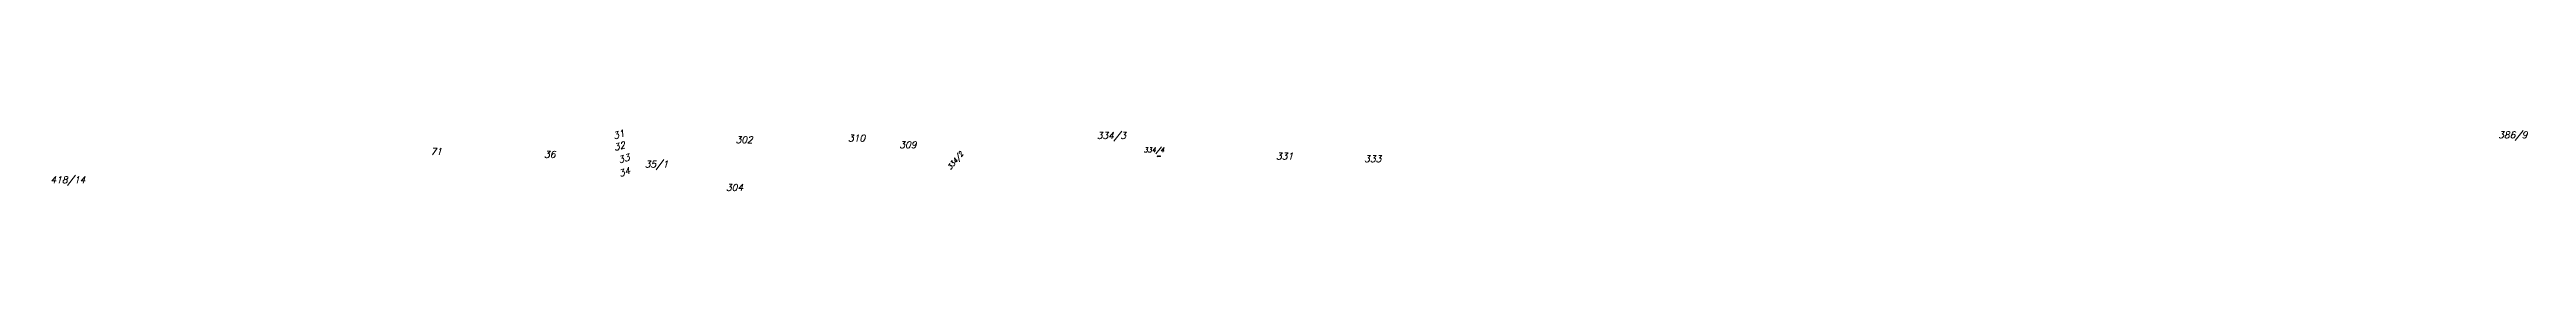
# Model space of a CAD drawing. Header units: millimetres. Extents: x -626413 to -622762, y -1174800 to -1172001.
# Drawn here: x -625074 to -624443, y -1173917 to -1173902 of the extents above; entities that cross this region are included whole.
import ezdxf
from ezdxf.enums import TextEntityAlignment as Align

# ---------------------------------------------------------------- set-up
doc = ezdxf.new("R2010")
doc.units = ezdxf.units.MM
doc.layers.add('Dobrinsko_parcelní čísla', color=7, linetype='Continuous', lineweight=0)
doc.styles.add('Style-ITALICS', font='ITALICS.shx')

msp = doc.modelspace()

# ---------------------------------------------------------------- texts
at = {"layer": 'Dobrinsko_parcelní čísla', "color": 7, "linetype": 'Continuous', "lineweight": 0, "style": 'Style-ITALICS'}
for s, height, rotation, p in [('31', 1.7, 17, (-624927.36, -1173903.46)), ('32', 1.7, 15, (-624927.2, -1173906.49)), ('33', 1.7, 16, (-624926.05, -1173909.65)), ('34', 1.7, 19, (-624925.92, -1173913)), ('334/2', 1.2, 51, (-624841.16, -1173908.09)), ('334/3', 0.2, 2, (-624791.01, -1173908.71))]:
    msp.add_text(s, height=height, rotation=rotation, dxfattribs=at).set_placement(p, align=Align.RIGHT)
for s, height, p in [('302', 1.7, (-624894.87, -1173905.25)), ('310', 1.7, (-624866.23, -1173904.85)), ('309', 1.7, (-624853.16, -1173906.54)), ('334/3', 1.7, (-624799.81, -1173904.21)), ('386/9', 1.7, (-624442.85, -1173904.04)), ('71', 1.7, (-624974.03, -1173908.27)), ('36', 1.7, (-624945.11, -1173909)), ('35/1', 1.7, (-624916.4, -1173911.5)), ('334/4', 1.2, (-624790.03, -1173907.63)), ('331', 1.7, (-624757.21, -1173909.46)), ('333', 1.7, (-624734.76, -1173910.15)), ('418/14', 1.7, (-625064.86, -1173915.51)), ('304', 1.7, (-624897.33, -1173917.46))]:
    msp.add_text(s, height=height, dxfattribs=at).set_placement(p, align=Align.RIGHT)

doc.saveas('drawing.dxf')
